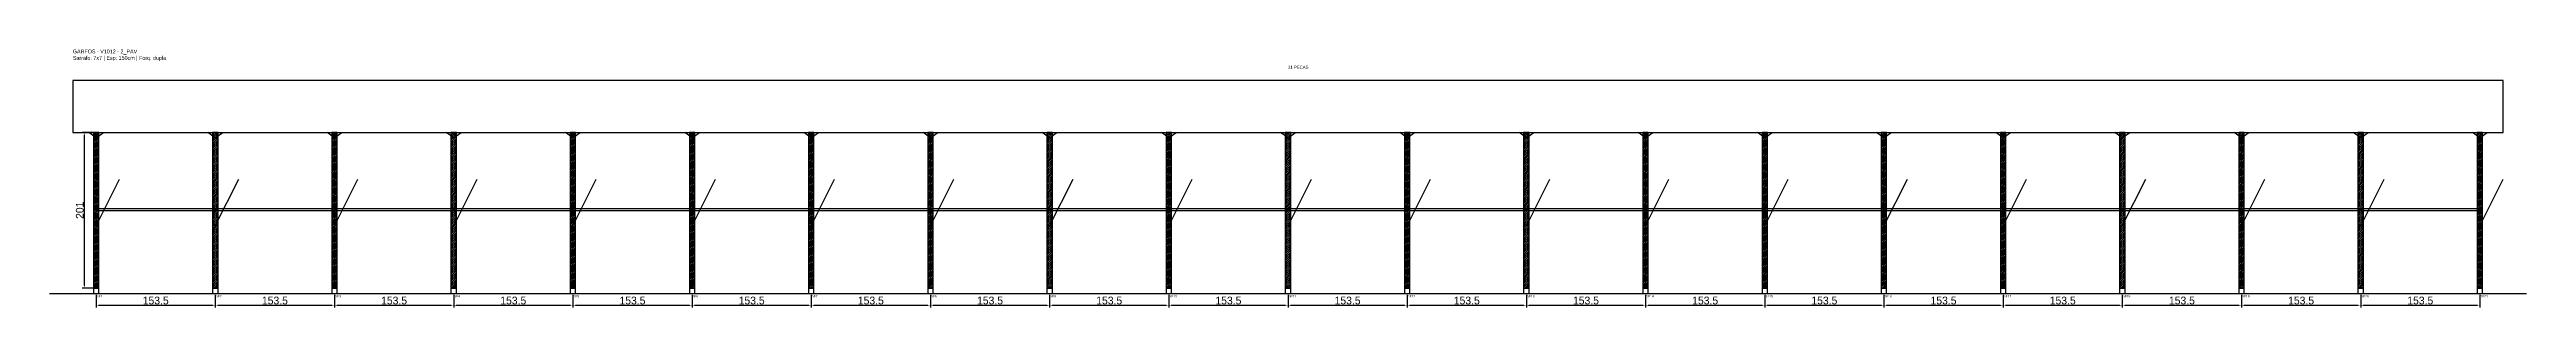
# Model space of a CAD drawing. Header units: metres. Extents: x -30 to 3160, y -25 to 308.
import ezdxf

# ---------------------------------------------------------------- set-up
doc = ezdxf.new("R2010")
doc.units = ezdxf.units.M
for name, color, linetype in [('BARRA_ANCORAGEM', 1, 'Continuous'), ('COTA', 241, 'Continuous'), ('GARFOS OK', 3, 'Continuous'), ('NOME DA VIGA', 6, 'Continuous'), ('SARR_7x7', 40, 'Continuous'), ('TIRAS REESCORAMENTO', 252, 'Continuous'), ('VIGAS', 3, 'Continuous')]:
    doc.layers.add(name, color=color, linetype=linetype)
doc.dimstyles.new('EZ DXF', dxfattribs={"dimtxt": 10, "dimasz": 3.5, "dimexe": 3, "dimexo": 1.5, "dimgap": 1, "dimtad": 1, "dimdec": 1, "dimdsep": 46, "dimcen": 2.5, "dimazin": 3, "dimtfac": 1, "dimtmove": 0, "dimatfit": 3})

msp = doc.modelspace()

# ---------------------------------------------------------------- hatches: boundary and pattern name
at = {"layer": 'COTA'}
h = msp.add_hatch(dxfattribs=at)
h.set_pattern_fill('ANSI31', scale=0.5)
h.paths.add_polyline_path([(26.5, 0), (33.5, 0), (33.5, 201), (26.5, 201)])
h = msp.add_hatch(dxfattribs=at)
h.set_pattern_fill('ANSI31', scale=0.5)
h.paths.add_polyline_path([(180.025, 0), (187.025, 0), (187.025, 201), (180.025, 201)])
h = msp.add_hatch(dxfattribs=at)
h.set_pattern_fill('ANSI31', scale=0.5)
h.paths.add_polyline_path([(333.55, 0), (340.55, 0), (340.55, 201), (333.55, 201)])
h = msp.add_hatch(dxfattribs=at)
h.set_pattern_fill('ANSI31', scale=0.5)
h.paths.add_polyline_path([(487.075, 0), (494.075, 0), (494.075, 201), (487.075, 201)])
h = msp.add_hatch(dxfattribs=at)
h.set_pattern_fill('ANSI31', scale=0.5)
h.paths.add_polyline_path([(640.6, 0), (647.6, 0), (647.6, 201), (640.6, 201)])
h = msp.add_hatch(dxfattribs=at)
h.set_pattern_fill('ANSI31', scale=0.5)
h.paths.add_polyline_path([(794.125, 0), (801.125, 0), (801.125, 201), (794.125, 201)])
h = msp.add_hatch(dxfattribs=at)
h.set_pattern_fill('ANSI31', scale=0.5)
h.paths.add_polyline_path([(947.65, 0), (954.65, 0), (954.65, 201), (947.65, 201)])
h = msp.add_hatch(dxfattribs=at)
h.set_pattern_fill('ANSI31', scale=0.5)
h.paths.add_polyline_path([(1101.175, 0), (1108.175, 0), (1108.175, 201), (1101.175, 201)])
h = msp.add_hatch(dxfattribs=at)
h.set_pattern_fill('ANSI31', scale=0.5)
h.paths.add_polyline_path([(1254.7, 0), (1261.7, 0), (1261.7, 201), (1254.7, 201)])
h = msp.add_hatch(dxfattribs=at)
h.set_pattern_fill('ANSI31', scale=0.5)
h.paths.add_polyline_path([(1408.225, 0), (1415.225, 0), (1415.225, 201), (1408.225, 201)])
h = msp.add_hatch(dxfattribs=at)
h.set_pattern_fill('ANSI31', scale=0.5)
h.paths.add_polyline_path([(1561.75, 0), (1568.75, 0), (1568.75, 201), (1561.75, 201)])
h = msp.add_hatch(dxfattribs=at)
h.set_pattern_fill('ANSI31', scale=0.5)
h.paths.add_polyline_path([(1715.275, 0), (1722.275, 0), (1722.275, 201), (1715.275, 201)])
h = msp.add_hatch(dxfattribs=at)
h.set_pattern_fill('ANSI31', scale=0.5)
h.paths.add_polyline_path([(1868.8, 0), (1875.8, 0), (1875.8, 201), (1868.8, 201)])
h = msp.add_hatch(dxfattribs=at)
h.set_pattern_fill('ANSI31', scale=0.5)
h.paths.add_polyline_path([(2022.325, 0), (2029.325, 0), (2029.325, 201), (2022.325, 201)])
h = msp.add_hatch(dxfattribs=at)
h.set_pattern_fill('ANSI31', scale=0.5)
h.paths.add_polyline_path([(2175.85, 0), (2182.85, 0), (2182.85, 201), (2175.85, 201)])
h = msp.add_hatch(dxfattribs=at)
h.set_pattern_fill('ANSI31', scale=0.5)
h.paths.add_polyline_path([(2329.375, 0), (2336.375, 0), (2336.375, 201), (2329.375, 201)])
h = msp.add_hatch(dxfattribs=at)
h.set_pattern_fill('ANSI31', scale=0.5)
h.paths.add_polyline_path([(2482.9, 0), (2489.9, 0), (2489.9, 201), (2482.9, 201)])
h = msp.add_hatch(dxfattribs=at)
h.set_pattern_fill('ANSI31', scale=0.5)
h.paths.add_polyline_path([(2636.425, 0), (2643.425, 0), (2643.425, 201), (2636.425, 201)])
h = msp.add_hatch(dxfattribs=at)
h.set_pattern_fill('ANSI31', scale=0.5)
h.paths.add_polyline_path([(2789.95, 0), (2796.95, 0), (2796.95, 201), (2789.95, 201)])
h = msp.add_hatch(dxfattribs=at)
h.set_pattern_fill('ANSI31', scale=0.5)
h.paths.add_polyline_path([(2943.475, 0), (2950.475, 0), (2950.475, 201), (2943.475, 201)])
h = msp.add_hatch(dxfattribs=at)
h.set_pattern_fill('ANSI31', scale=0.5)
h.paths.add_polyline_path([(3097, 0), (3104, 0), (3104, 201), (3097, 201)])

# ---------------------------------------------------------------- linework, layer by layer
at = {"layer": 'BARRA_ANCORAGEM'}
for p, q in [((30, 80.4), (60.15, 140.7)), ((183.525, 80.4), (213.675, 140.7)), ((337.05, 80.4), (367.2, 140.7)), ((490.575, 80.4), (520.725, 140.7)), ((644.1, 80.4), (674.25, 140.7)), ((797.625, 80.4), (827.775, 140.7)), ((951.15, 80.4), (981.3, 140.7)), ((1104.675, 80.4), (1134.825, 140.7)), ((1258.2, 80.4), (1288.35, 140.7)), ((1411.725, 80.4), (1441.875, 140.7)), ((1565.25, 80.4), (1595.4, 140.7)), ((1718.775, 80.4), (1748.925, 140.7)), ((1872.3, 80.4), (1902.45, 140.7)), ((2025.825, 80.4), (2055.975, 140.7)), ((2179.35, 80.4), (2209.5, 140.7)), ((2332.875, 80.4), (2363.025, 140.7)), ((2486.4, 80.4), (2516.55, 140.7)), ((2639.925, 80.4), (2670.075, 140.7)), ((2793.45, 80.4), (2823.6, 140.7)), ((2946.975, 80.4), (2977.125, 140.7)), ((3100.5, 80.4), (3130.65, 140.7))]:
    msp.add_line(p, q, dxfattribs=at)
at = {"layer": 'GARFOS OK'}
for p, q in [((30, 194), (20.5, 201)), ((20.5, 201), (39.5, 201)), ((30, 194), (39.5, 201)), ((183.525, 194), (174.025, 201)), ((174.025, 201), (193.025, 201)), ((183.525, 194), (193.025, 201)), ((337.05, 194), (327.55, 201)), ((327.55, 201), (346.55, 201)), ((337.05, 194), (346.55, 201)), ((490.575, 194), (481.075, 201)), ((481.075, 201), (500.075, 201)), ((490.575, 194), (500.075, 201)), ((644.1, 194), (634.6, 201)), ((634.6, 201), (653.6, 201)), ((644.1, 194), (653.6, 201)), ((797.625, 194), (788.125, 201)), ((788.125, 201), (807.125, 201)), ((797.625, 194), (807.125, 201)), ((951.15, 194), (941.65, 201)), ((941.65, 201), (960.65, 201)), ((951.15, 194), (960.65, 201)), ((1104.675, 194), (1095.175, 201)), ((1095.175, 201), (1114.175, 201)), ((1104.675, 194), (1114.175, 201)), ((1258.2, 194), (1248.7, 201)), ((1248.7, 201), (1267.7, 201)), ((1258.2, 194), (1267.7, 201)), ((1411.725, 194), (1402.225, 201)), ((1402.225, 201), (1421.225, 201)), ((1411.725, 194), (1421.225, 201)), ((1565.25, 194), (1555.75, 201)), ((1555.75, 201), (1574.75, 201)), ((1565.25, 194), (1574.75, 201)), ((1718.775, 194), (1709.275, 201)), ((1709.275, 201), (1728.275, 201)), ((1718.775, 194), (1728.275, 201)), ((1872.3, 194), (1862.8, 201)), ((1862.8, 201), (1881.8, 201)), ((1872.3, 194), (1881.8, 201)), ((2025.825, 194), (2016.325, 201)), ((2016.325, 201), (2035.325, 201)), ((2025.825, 194), (2035.325, 201)), ((2179.35, 194), (2169.85, 201)), ((2169.85, 201), (2188.85, 201)), ((2179.35, 194), (2188.85, 201)), ((2332.875, 194), (2323.375, 201)), ((2323.375, 201), (2342.375, 201)), ((2332.875, 194), (2342.375, 201)), ((2486.4, 194), (2476.9, 201)), ((2476.9, 201), (2495.9, 201)), ((2486.4, 194), (2495.9, 201)), ((2639.925, 194), (2630.425, 201)), ((2630.425, 201), (2649.425, 201)), ((2639.925, 194), (2649.425, 201)), ((2793.45, 194), (2783.95, 201)), ((2783.95, 201), (2802.95, 201)), ((2793.45, 194), (2802.95, 201)), ((2946.975, 194), (2937.475, 201)), ((2937.475, 201), (2956.475, 201)), ((2946.975, 194), (2956.475, 201)), ((3100.5, 194), (3091, 201)), ((3091, 201), (3110, 201)), ((3100.5, 194), (3110, 201))]:
    msp.add_line(p, q, dxfattribs=at)
at = {"layer": 'GARFOS OK', "linetype": 'CONTINUOUS'}
msp.add_line((-30, -7), (3160.5, -7), dxfattribs=at)
at = {"layer": 'GARFOS OK'}
for points in [[(26.5, 0), (33.5, 0), (33.5, 201), (26.5, 201), (26.5, 0)], [(180.025, 0), (187.025, 0), (187.025, 201), (180.025, 201), (180.025, 0)], [(333.55, 0), (340.55, 0), (340.55, 201), (333.55, 201), (333.55, 0)], [(487.075, 0), (494.075, 0), (494.075, 201), (487.075, 201), (487.075, 0)], [(640.6, 0), (647.6, 0), (647.6, 201), (640.6, 201), (640.6, 0)], [(794.125, 0), (801.125, 0), (801.125, 201), (794.125, 201), (794.125, 0)], [(947.65, 0), (954.65, 0), (954.65, 201), (947.65, 201), (947.65, 0)], [(1101.175, 0), (1108.175, 0), (1108.175, 201), (1101.175, 201), (1101.175, 0)], [(1254.7, 0), (1261.7, 0), (1261.7, 201), (1254.7, 201), (1254.7, 0)], [(1408.225, 0), (1415.225, 0), (1415.225, 201), (1408.225, 201), (1408.225, 0)], [(1561.75, 0), (1568.75, 0), (1568.75, 201), (1561.75, 201), (1561.75, 0)], [(1715.275, 0), (1722.275, 0), (1722.275, 201), (1715.275, 201), (1715.275, 0)], [(1868.8, 0), (1875.8, 0), (1875.8, 201), (1868.8, 201), (1868.8, 0)], [(2022.325, 0), (2029.325, 0), (2029.325, 201), (2022.325, 201), (2022.325, 0)], [(2175.85, 0), (2182.85, 0), (2182.85, 201), (2175.85, 201), (2175.85, 0)], [(2329.375, 0), (2336.375, 0), (2336.375, 201), (2329.375, 201), (2329.375, 0)], [(2482.9, 0), (2489.9, 0), (2489.9, 201), (2482.9, 201), (2482.9, 0)], [(2636.425, 0), (2643.425, 0), (2643.425, 201), (2636.425, 201), (2636.425, 0)], [(2789.95, 0), (2796.95, 0), (2796.95, 201), (2789.95, 201), (2789.95, 0)], [(2943.475, 0), (2950.475, 0), (2950.475, 201), (2943.475, 201), (2943.475, 0)], [(3097, 0), (3104, 0), (3104, 201), (3097, 201), (3097, 0)]]:
    msp.add_lwpolyline(points, dxfattribs=at)
at = {"layer": 'SARR_7x7'}
for points in [[(26.5, -7), (33.5, -7), (33.5, 0), (26.5, 0), (26.5, -7)], [(180.025, -7), (187.025, -7), (187.025, 0), (180.025, 0), (180.025, -7)], [(333.55, -7), (340.55, -7), (340.55, 0), (333.55, 0), (333.55, -7)], [(487.075, -7), (494.075, -7), (494.075, 0), (487.075, 0), (487.075, -7)], [(640.6, -7), (647.6, -7), (647.6, 0), (640.6, 0), (640.6, -7)], [(794.125, -7), (801.125, -7), (801.125, 0), (794.125, 0), (794.125, -7)], [(947.65, -7), (954.65, -7), (954.65, 0), (947.65, 0), (947.65, -7)], [(1101.175, -7), (1108.175, -7), (1108.175, 0), (1101.175, 0), (1101.175, -7)], [(1254.7, -7), (1261.7, -7), (1261.7, 0), (1254.7, 0), (1254.7, -7)], [(1408.225, -7), (1415.225, -7), (1415.225, 0), (1408.225, 0), (1408.225, -7)], [(1561.75, -7), (1568.75, -7), (1568.75, 0), (1561.75, 0), (1561.75, -7)], [(1715.275, -7), (1722.275, -7), (1722.275, 0), (1715.275, 0), (1715.275, -7)], [(1868.8, -7), (1875.8, -7), (1875.8, 0), (1868.8, 0), (1868.8, -7)], [(2022.325, -7), (2029.325, -7), (2029.325, 0), (2022.325, 0), (2022.325, -7)], [(2175.85, -7), (2182.85, -7), (2182.85, 0), (2175.85, 0), (2175.85, -7)], [(2329.375, -7), (2336.375, -7), (2336.375, 0), (2329.375, 0), (2329.375, -7)], [(2482.9, -7), (2489.9, -7), (2489.9, 0), (2482.9, 0), (2482.9, -7)], [(2636.425, -7), (2643.425, -7), (2643.425, 0), (2636.425, 0), (2636.425, -7)], [(2789.95, -7), (2796.95, -7), (2796.95, 0), (2789.95, 0), (2789.95, -7)], [(2943.475, -7), (2950.475, -7), (2950.475, 0), (2943.475, 0), (2943.475, -7)], [(3097, -7), (3104, -7), (3104, 0), (3097, 0), (3097, -7)]]:
    msp.add_lwpolyline(points, dxfattribs=at)
at = {"layer": 'TIRAS REESCORAMENTO'}
for points in [[(30, 100), (183.525, 100), (183.525, 102.5), (30, 102.5), (30, 100)], [(183.525, 100), (337.05, 100), (337.05, 102.5), (183.525, 102.5), (183.525, 100)], [(337.05, 100), (490.575, 100), (490.575, 102.5), (337.05, 102.5), (337.05, 100)], [(490.575, 100), (644.1, 100), (644.1, 102.5), (490.575, 102.5), (490.575, 100)], [(644.1, 100), (797.625, 100), (797.625, 102.5), (644.1, 102.5), (644.1, 100)], [(797.625, 100), (951.15, 100), (951.15, 102.5), (797.625, 102.5), (797.625, 100)], [(951.15, 100), (1104.675, 100), (1104.675, 102.5), (951.15, 102.5), (951.15, 100)], [(1104.675, 100), (1258.2, 100), (1258.2, 102.5), (1104.675, 102.5), (1104.675, 100)], [(1258.2, 100), (1411.725, 100), (1411.725, 102.5), (1258.2, 102.5), (1258.2, 100)], [(1411.725, 100), (1565.25, 100), (1565.25, 102.5), (1411.725, 102.5), (1411.725, 100)], [(1565.25, 100), (1718.775, 100), (1718.775, 102.5), (1565.25, 102.5), (1565.25, 100)], [(1718.775, 100), (1872.3, 100), (1872.3, 102.5), (1718.775, 102.5), (1718.775, 100)], [(1872.3, 100), (2025.825, 100), (2025.825, 102.5), (1872.3, 102.5), (1872.3, 100)], [(2025.825, 100), (2179.35, 100), (2179.35, 102.5), (2025.825, 102.5), (2025.825, 100)], [(2179.35, 100), (2332.875, 100), (2332.875, 102.5), (2179.35, 102.5), (2179.35, 100)], [(2332.875, 100), (2486.4, 100), (2486.4, 102.5), (2332.875, 102.5), (2332.875, 100)], [(2486.4, 100), (2639.925, 100), (2639.925, 102.5), (2486.4, 102.5), (2486.4, 100)], [(2639.925, 100), (2793.45, 100), (2793.45, 102.5), (2639.925, 102.5), (2639.925, 100)], [(2793.45, 100), (2946.975, 100), (2946.975, 102.5), (2793.45, 102.5), (2793.45, 100)], [(2946.975, 100), (3100.5, 100), (3100.5, 102.5), (2946.975, 102.5), (2946.975, 100)]]:
    msp.add_lwpolyline(points, dxfattribs=at)
at = {"layer": 'VIGAS'}
msp.add_lwpolyline([(0, 201), (3130.5, 201), (3130.5, 268), (0, 268), (0, 201)], dxfattribs=at)

# ---------------------------------------------------------------- texts
at = {"layer": 'NOME DA VIGA'}
for s, height, p in [('21 PECAS', 4, (1565.25, 283)), ('GF1', 3, (30, -12)), ('GF2', 3, (183.525, -12)), ('GF3', 3, (337.05, -12)), ('GF4', 3, (490.575, -12)), ('GF5', 3, (644.1, -12)), ('GF6', 3, (797.625, -12)), ('GF7', 3, (951.15, -12)), ('GF8', 3, (1104.675, -12)), ('GF9', 3, (1258.2, -12)), ('GF10', 3, (1411.725, -12)), ('GF11', 3, (1565.25, -12)), ('GF12', 3, (1718.775, -12)), ('GF13', 3, (1872.3, -12)), ('GF14', 3, (2025.825, -12)), ('GF15', 3, (2179.35, -12)), ('GF16', 3, (2332.875, -12)), ('GF17', 3, (2486.4, -12)), ('GF18', 3, (2639.925, -12)), ('GF19', 3, (2793.45, -12)), ('GF20', 3, (2946.975, -12)), ('GF21', 3, (3100.5, -12))]:
    msp.add_text(s, height=height, dxfattribs=at).set_placement(p)
at = {"layer": 'NOME DA VIGA', "insert": (0, 293), "char_height": 5, "attachment_point": 7}
msp.add_mtext('GARFOS - V1012 - 2_PAV\\PSarrafo: 7x7 | Esp: 150cm | Forq: dupla', dxfattribs=at)

# ---------------------------------------------------------------- dimensions: what is measured, and where the dimension line sits
at = {"layer": 'COTA'}
msp.add_linear_dim(base=(15, 0), p1=(30, 0), p2=(30, 201), angle=90, dimstyle='EZ DXF', dxfattribs=at).render()
for base, p1, p2 in [((30, -22), (30, -7), (183.525, -7)), ((183.525, -22), (183.525, -7), (337.05, -7)), ((337.05, -22), (337.05, -7), (490.575, -7)), ((490.575, -22), (490.575, -7), (644.1, -7)), ((644.1, -22), (644.1, -7), (797.625, -7)), ((797.625, -22), (797.625, -7), (951.15, -7)), ((951.15, -22), (951.15, -7), (1104.675, -7)), ((1104.675, -22), (1104.675, -7), (1258.2, -7)), ((1258.2, -22), (1258.2, -7), (1411.725, -7)), ((1411.725, -22), (1411.725, -7), (1565.25, -7)), ((1565.25, -22), (1565.25, -7), (1718.775, -7)), ((1718.775, -22), (1718.775, -7), (1872.3, -7)), ((1872.3, -22), (1872.3, -7), (2025.825, -7)), ((2025.825, -22), (2025.825, -7), (2179.35, -7)), ((2179.35, -22), (2179.35, -7), (2332.875, -7)), ((2332.875, -22), (2332.875, -7), (2486.4, -7)), ((2486.4, -22), (2486.4, -7), (2639.925, -7)), ((2639.925, -22), (2639.925, -7), (2793.45, -7)), ((2793.45, -22), (2793.45, -7), (2946.975, -7)), ((2946.975, -22), (2946.975, -7), (3100.5, -7))]:
    msp.add_linear_dim(base=base, p1=p1, p2=p2, dimstyle='EZ DXF', dxfattribs=at).render()

doc.saveas('drawing.dxf')
